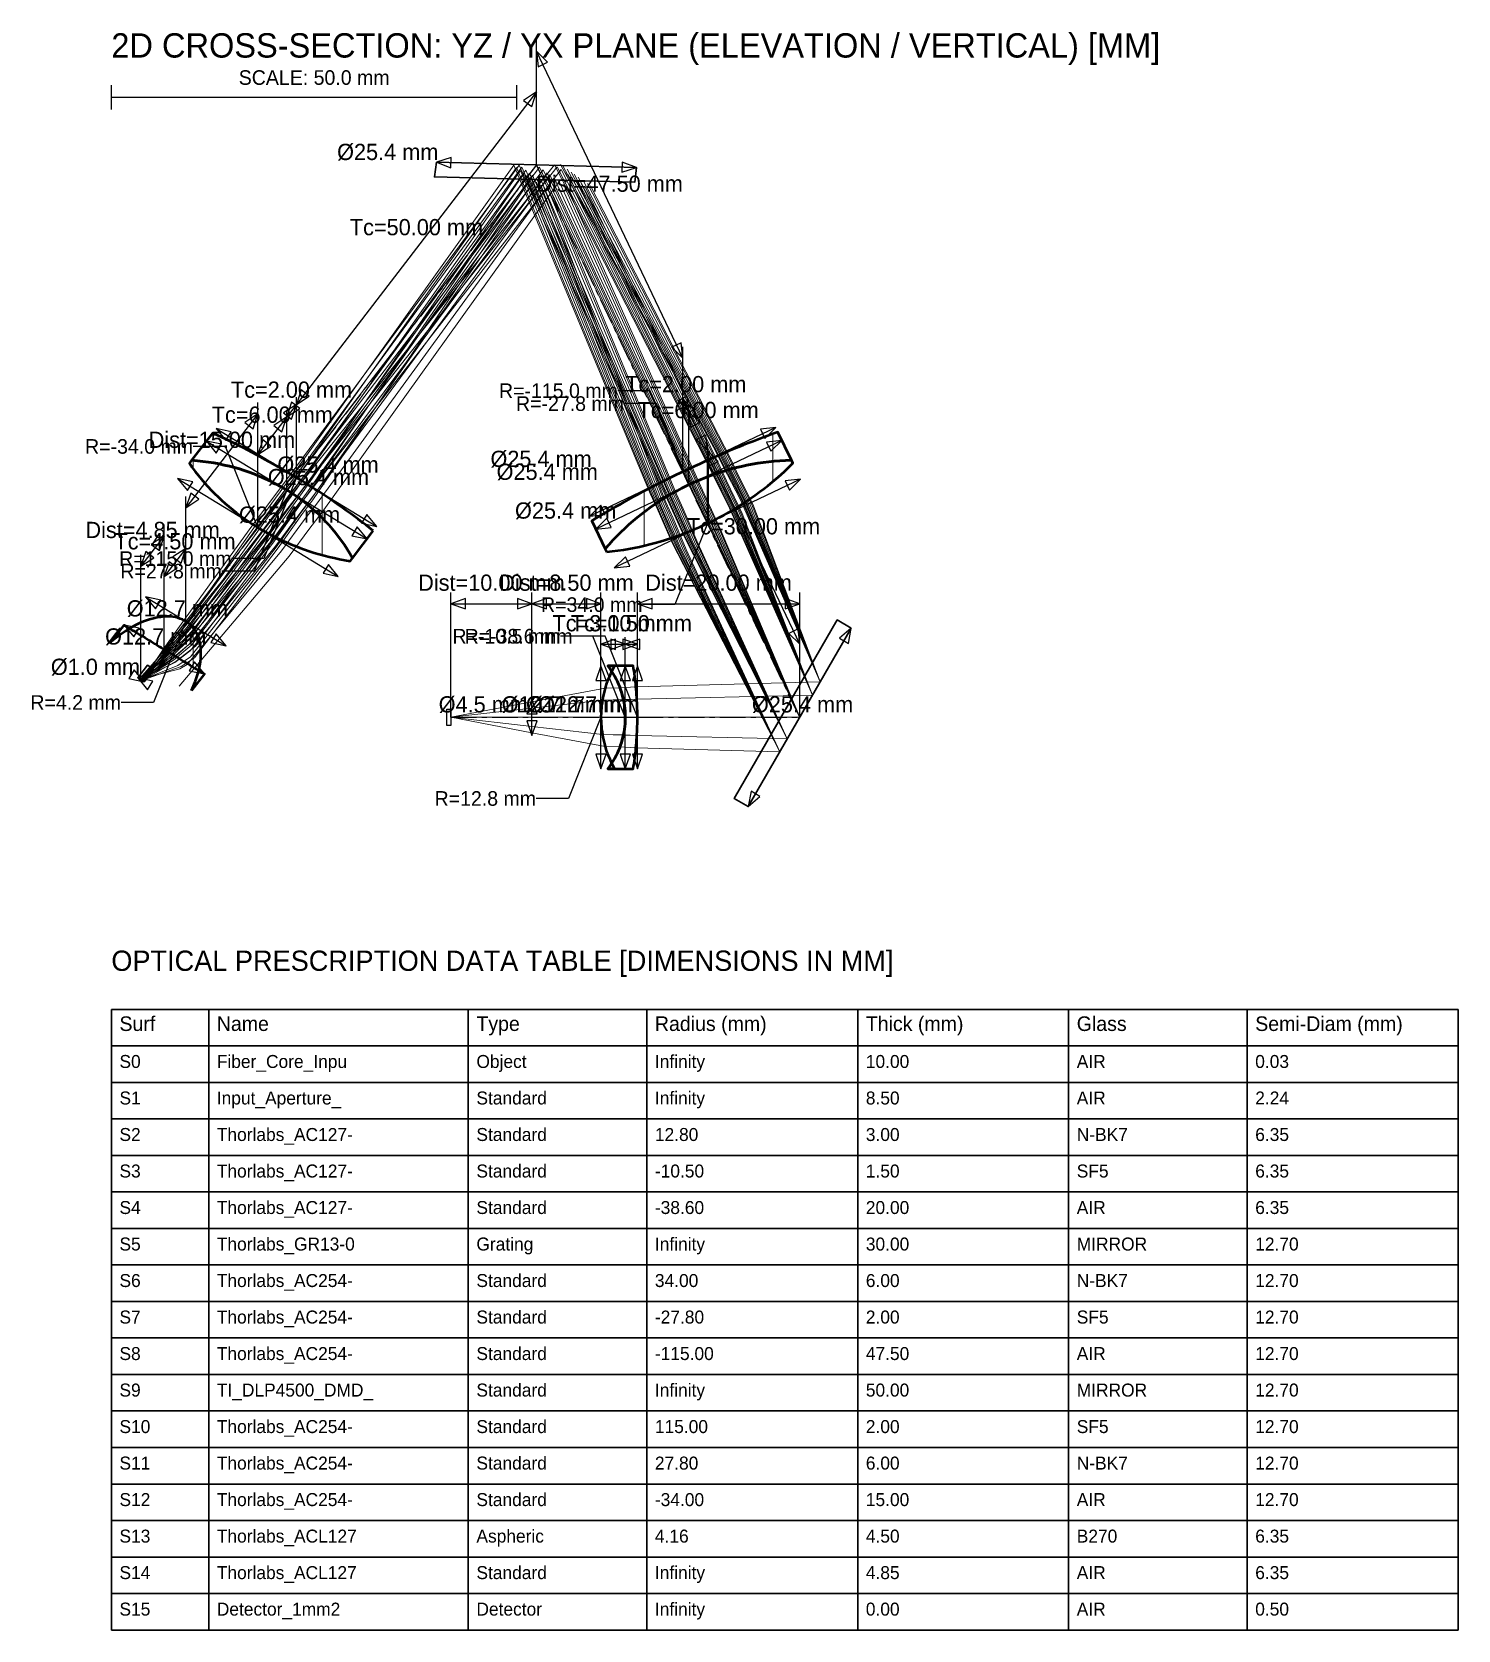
# Model space of a CAD drawing. Header units: metres. Extents: x -52 to 124, y -112 to 84.
import ezdxf
from ezdxf.enums import TextEntityAlignment as Align

# ---------------------------------------------------------------- set-up
doc = ezdxf.new("R2010")
doc.units = ezdxf.units.M
doc.linetypes.add('CENTER', pattern=[5.08, 3.175, -0.635, 0.635, -0.635])
for name, color, linetype, lineweight in [('ANNOTATIONS', 3, 'CONTINUOUS', 25), ('DIMENSIONS_LINEAR', 4, 'CONTINUOUS', 25), ('DIMENSIONS_RADIAL', 6, 'CONTINUOUS', 25), ('OPTICAL_AXIS', 1, 'CENTER', 25), ('OPTICS_COMPONENTS', 2, 'CONTINUOUS', 35), ('OPTICS_HATCH', 8, 'CONTINUOUS', 13), ('OPTICS_LENSES', 7, 'CONTINUOUS', 50), ('RAYS_785NM', 1, 'CONTINUOUS', 18), ('RAYS_850NM', 3, 'CONTINUOUS', 18), ('RAYS_900NM', 5, 'CONTINUOUS', 18), ('TITLE_BLOCK', 7, 'CONTINUOUS', 35)]:
    doc.layers.add(name, color=color, linetype=linetype, lineweight=lineweight)
doc.styles.add('OpenSansCondensed-Light', font='OpenSansCondensed-Light.ttf')
doc.dimstyles.new('EZDXF', dxfattribs={"dimtxt": 0.25, "dimasz": 0.175, "dimexe": 0.375, "dimexo": 0.125, "dimgap": 0.1, "dimtad": 1, "dimlfac": 100, "dimzin": 12, "dimdsep": 46, "dimtxsty": 'OpenSansCondensed-Light', "dimblk": 'ARCHTICK', "dimcen": 2.5, "dimazin": 3, "dimtfac": 0.5, "dimtmove": 2, "dimatfit": 3})

msp = doc.modelspace()

# ---------------------------------------------------------------- texts
at = {"layer": 'ANNOTATIONS'}
msp.add_text('2D CROSS-SECTION: YZ / YX PLANE (ELEVATION / VERTICAL) [MM]', height=3, dxfattribs=at).set_placement((-41.85, 80.42), align=Align.BOTTOM_LEFT)
msp.add_text('SCALE: 50.0 mm', height=1.8, dxfattribs=at).set_placement((-16.85, 77.42), align=Align.BOTTOM_CENTER)
at = {"layer": 'DIMENSIONS_LINEAR'}
for s, p in [('%%c25.4 mm', (-7.78, 68.09)), ('Dist=47.50 mm', (19.57, 64.18)), ('Tc=50.00 mm', (-4.24, 58.82)), ('Tc=2.00 mm', (-19.64, 38.79)), ('Tc=2.00 mm', (28.96, 39.47)), ('Tc=6.00 mm', (-22.01, 35.71)), ('Tc=6.00 mm', (30.48, 36.28)), ('Dist=15.00 mm', (-28.22, 32.61)), ('%%c25.4 mm', (-15.14, 29.56)), ('%%c25.4 mm', (11.12, 30.26)), ('%%c25.4 mm', (-16.32, 28.02)), ('%%c25.4 mm', (11.88, 28.67)), ('%%c25.4 mm', (-19.88, 23.39)), ('%%c25.4 mm', (14.15, 23.89)), ('Dist=4.85 mm', (-36.76, 21.5)), ('Tc=30.00 mm', (37.31, 21.95)), ('Tc=4.50 mm', (-34, 20.1)), ('Dist=10.00 mm', (5, 15)), ('Dist=8.50 mm', (14.25, 15)), ('Dist=20.00 mm', (33, 15)), ('%%c12.7 mm', (-33.71, 11.83)), ('Tc=3.00 mm', (20, 10)), ('Tc=1.50 mm', (22.25, 10)), ('%%c12.7 mm', (-36.38, 8.37)), ('%%c1.0 mm', (-43.81, 4.63)), ('%%c4.5 mm', (4, 0)), ('%%c12.7 mm', (12.5, 0)), ('%%c12.7 mm', (15.5, 0)), ('%%c12.7 mm', (17, 0)), ('%%c25.4 mm', (43.35, 0))]:
    msp.add_text(s, height=2, dxfattribs=at).set_placement(p, align=Align.BOTTOM_CENTER)
at = {"layer": 'DIMENSIONS_RADIAL'}
for s, p in [('R=-115.0 mm', (20.58, 40.26)), ('R=-27.8 mm', (21.34, 38.67)), ('R=-34.0 mm', (-31.78, 33.39)), ('R=115.0 mm', (-27.04, 19.56)), ('R=27.8 mm', (-28.23, 18.02)), ('R=34.0 mm', (23.62, 13.89)), ('R=-10.5 mm', (13.5, 10)), ('R=-38.6 mm', (15, 10)), ('R=4.2 mm', (-40.66, 1.83)), ('R=12.8 mm', (10.5, -10))]:
    msp.add_text(s, height=1.8, dxfattribs=at).set_placement(p, align=Align.MIDDLE_RIGHT)
at = {"layer": 'TITLE_BLOCK'}
for s, height, p in [('OPTICAL PRESCRIPTION DATA TABLE [DIMENSIONS IN MM]', 2.5, (-41.85, -32)), ('Surf', 1.8, (-40.85, -39.2)), ('Name', 1.8, (-28.85, -39.2)), ('Type', 1.8, (3.15, -39.2)), ('Radius (mm)', 1.8, (25.15, -39.2)), ('Thick (mm)', 1.8, (51.15, -39.2)), ('Glass', 1.8, (77.15, -39.2)), ('Semi-Diam (mm)', 1.8, (99.15, -39.2)), ('S0', 1.6, (-40.85, -43.7)), ('Fiber_Core_Inpu', 1.6, (-28.85, -43.7)), ('Object', 1.6, (3.15, -43.7)), ('Infinity', 1.6, (25.15, -43.7)), ('10.00', 1.6, (51.15, -43.7)), ('AIR', 1.6, (77.15, -43.7)), ('0.03', 1.6, (99.15, -43.7)), ('S1', 1.6, (-40.85, -48.2)), ('Input_Aperture_', 1.6, (-28.85, -48.2)), ('Standard', 1.6, (3.15, -48.2)), ('Infinity', 1.6, (25.15, -48.2)), ('8.50', 1.6, (51.15, -48.2)), ('AIR', 1.6, (77.15, -48.2)), ('2.24', 1.6, (99.15, -48.2)), ('S2', 1.6, (-40.85, -52.7)), ('Thorlabs_AC127-', 1.6, (-28.85, -52.7)), ('Standard', 1.6, (3.15, -52.7)), ('12.80', 1.6, (25.15, -52.7)), ('3.00', 1.6, (51.15, -52.7)), ('N-BK7', 1.6, (77.15, -52.7)), ('6.35', 1.6, (99.15, -52.7)), ('S3', 1.6, (-40.85, -57.2)), ('Thorlabs_AC127-', 1.6, (-28.85, -57.2)), ('Standard', 1.6, (3.15, -57.2)), ('-10.50', 1.6, (25.15, -57.2)), ('1.50', 1.6, (51.15, -57.2)), ('SF5', 1.6, (77.15, -57.2)), ('6.35', 1.6, (99.15, -57.2)), ('S4', 1.6, (-40.85, -61.7)), ('Thorlabs_AC127-', 1.6, (-28.85, -61.7)), ('Standard', 1.6, (3.15, -61.7)), ('-38.60', 1.6, (25.15, -61.7)), ('20.00', 1.6, (51.15, -61.7)), ('AIR', 1.6, (77.15, -61.7)), ('6.35', 1.6, (99.15, -61.7)), ('S5', 1.6, (-40.85, -66.2)), ('Thorlabs_GR13-0', 1.6, (-28.85, -66.2)), ('Grating', 1.6, (3.15, -66.2)), ('Infinity', 1.6, (25.15, -66.2)), ('30.00', 1.6, (51.15, -66.2)), ('MIRROR', 1.6, (77.15, -66.2)), ('12.70', 1.6, (99.15, -66.2)), ('S6', 1.6, (-40.85, -70.7)), ('Thorlabs_AC254-', 1.6, (-28.85, -70.7)), ('Standard', 1.6, (3.15, -70.7)), ('34.00', 1.6, (25.15, -70.7)), ('6.00', 1.6, (51.15, -70.7)), ('N-BK7', 1.6, (77.15, -70.7)), ('12.70', 1.6, (99.15, -70.7)), ('S7', 1.6, (-40.85, -75.2)), ('Thorlabs_AC254-', 1.6, (-28.85, -75.2)), ('Standard', 1.6, (3.15, -75.2)), ('-27.80', 1.6, (25.15, -75.2)), ('2.00', 1.6, (51.15, -75.2)), ('SF5', 1.6, (77.15, -75.2)), ('12.70', 1.6, (99.15, -75.2)), ('S8', 1.6, (-40.85, -79.7)), ('Thorlabs_AC254-', 1.6, (-28.85, -79.7)), ('Standard', 1.6, (3.15, -79.7)), ('-115.00', 1.6, (25.15, -79.7)), ('47.50', 1.6, (51.15, -79.7)), ('AIR', 1.6, (77.15, -79.7)), ('12.70', 1.6, (99.15, -79.7)), ('S9', 1.6, (-40.85, -84.2)), ('TI_DLP4500_DMD_', 1.6, (-28.85, -84.2)), ('Standard', 1.6, (3.15, -84.2)), ('Infinity', 1.6, (25.15, -84.2)), ('50.00', 1.6, (51.15, -84.2)), ('MIRROR', 1.6, (77.15, -84.2)), ('12.70', 1.6, (99.15, -84.2)), ('S10', 1.6, (-40.85, -88.7)), ('Thorlabs_AC254-', 1.6, (-28.85, -88.7)), ('Standard', 1.6, (3.15, -88.7)), ('115.00', 1.6, (25.15, -88.7)), ('2.00', 1.6, (51.15, -88.7)), ('SF5', 1.6, (77.15, -88.7)), ('12.70', 1.6, (99.15, -88.7)), ('S11', 1.6, (-40.85, -93.2)), ('Thorlabs_AC254-', 1.6, (-28.85, -93.2)), ('Standard', 1.6, (3.15, -93.2)), ('27.80', 1.6, (25.15, -93.2)), ('6.00', 1.6, (51.15, -93.2)), ('N-BK7', 1.6, (77.15, -93.2)), ('12.70', 1.6, (99.15, -93.2)), ('S12', 1.6, (-40.85, -97.7)), ('Thorlabs_AC254-', 1.6, (-28.85, -97.7)), ('Standard', 1.6, (3.15, -97.7)), ('-34.00', 1.6, (25.15, -97.7)), ('15.00', 1.6, (51.15, -97.7)), ('AIR', 1.6, (77.15, -97.7)), ('12.70', 1.6, (99.15, -97.7)), ('S13', 1.6, (-40.85, -102.2)), ('Thorlabs_ACL127', 1.6, (-28.85, -102.2)), ('Aspheric', 1.6, (3.15, -102.2)), ('4.16', 1.6, (25.15, -102.2)), ('4.50', 1.6, (51.15, -102.2)), ('B270', 1.6, (77.15, -102.2)), ('6.35', 1.6, (99.15, -102.2)), ('S14', 1.6, (-40.85, -106.7)), ('Thorlabs_ACL127', 1.6, (-28.85, -106.7)), ('Standard', 1.6, (3.15, -106.7)), ('Infinity', 1.6, (25.15, -106.7)), ('4.85', 1.6, (51.15, -106.7)), ('AIR', 1.6, (77.15, -106.7)), ('6.35', 1.6, (99.15, -106.7)), ('S15', 1.6, (-40.85, -111.2)), ('Detector_1mm2', 1.6, (-28.85, -111.2)), ('Detector', 1.6, (3.15, -111.2)), ('Infinity', 1.6, (25.15, -111.2)), ('0.00', 1.6, (51.15, -111.2)), ('AIR', 1.6, (77.15, -111.2)), ('0.50', 1.6, (99.15, -111.2))]:
    msp.add_text(s, height=height, dxfattribs=at).set_placement(p, align=Align.BOTTOM_LEFT)

# ---------------------------------------------------------------- blocks, each defined once
blk = doc.blocks.new('_ARCHTICK')
at = {"color": 0, "linetype": 'BYBLOCK', "const_width": 0.15}
blk.add_lwpolyline([(-0.5, -0.5), (0.5, 0.5)], dxfattribs=at)

# ---------------------------------------------------------------- hatches: boundary and pattern name
at = {"layer": 'OPTICS_HATCH'}
h = msp.add_hatch(dxfattribs=at)
h.set_pattern_fill('ANSI31', scale=2.5, angle=45)
h.paths.add_polyline_path([(-9.56, 22.99), (-10.02, 23.35), (-10.49, 23.71), (-10.96, 24.07), (-11.43, 24.43), (-11.91, 24.78), (-12.39, 25.13), (-12.87, 25.47), (-13.35, 25.82), (-13.83, 26.16), (-14.32, 26.49), (-14.81, 26.83), (-15.3, 27.16), (-15.79, 27.49), (-16.28, 27.82), (-16.78, 28.14), (-17.28, 28.46), (-17.78, 28.78), (-18.29, 29.09), (-18.79, 29.4), (-19.3, 29.71), (-19.81, 30.02), (-20.32, 30.32), (-20.84, 30.62), (-21.35, 30.92), (-21.87, 31.22), (-22.39, 31.51), (-22.92, 31.8), (-23.44, 32.08), (-23.97, 32.37), (-24.5, 32.65), (-25.03, 32.93), (-25.57, 33.2), (-26.1, 33.47), (-26.64, 33.74), (-27.18, 34.01), (-27.72, 34.27), (-28.27, 34.53), (-28.82, 34.79), (-29.37, 35.04), (-31.95, 31.68), (-31.95, 31.68), (-31.25, 31.62), (-30.57, 31.54), (-29.89, 31.45), (-29.23, 31.35), (-28.57, 31.23), (-27.93, 31.09), (-27.3, 30.94), (-26.68, 30.78), (-26.07, 30.61), (-25.47, 30.42), (-24.88, 30.22), (-24.29, 30), (-23.72, 29.78), (-23.16, 29.54), (-22.61, 29.29), (-22.06, 29.03), (-21.53, 28.75), (-21, 28.47), (-20.48, 28.17), (-19.98, 27.86), (-19.48, 27.54), (-18.99, 27.21), (-18.51, 26.86), (-18.03, 26.51), (-17.57, 26.14), (-17.12, 25.76), (-16.68, 25.37), (-16.24, 24.96), (-15.82, 24.54), (-15.4, 24.11), (-15, 23.67), (-14.6, 23.21), (-14.22, 22.74), (-13.84, 22.26), (-13.48, 21.76), (-13.13, 21.25), (-12.79, 20.72), (-12.46, 20.18), (-12.14, 19.62), (-9.56, 22.99)])
h = msp.add_hatch(dxfattribs=at)
h.set_pattern_fill('ANSI31', scale=2.5, angle=45)
h.paths.add_polyline_path([(19.04, 20.76), (19.51, 21.3), (19.98, 21.82), (20.46, 22.33), (20.95, 22.82), (21.44, 23.29), (21.95, 23.75), (22.46, 24.2), (22.97, 24.63), (23.49, 25.05), (24.02, 25.45), (24.56, 25.85), (25.1, 26.22), (25.64, 26.59), (26.2, 26.94), (26.76, 27.29), (27.32, 27.61), (27.89, 27.93), (28.47, 28.24), (29.05, 28.53), (29.64, 28.81), (30.23, 29.08), (30.83, 29.33), (31.44, 29.58), (32.05, 29.81), (32.66, 30.03), (33.29, 30.23), (33.92, 30.43), (34.55, 30.61), (35.19, 30.78), (35.84, 30.93), (36.49, 31.07), (37.15, 31.2), (37.82, 31.31), (38.5, 31.41), (39.18, 31.5), (39.86, 31.57), (40.56, 31.63), (41.26, 31.66), (41.97, 31.69), (40.32, 35.16), (40.32, 35.16), (39.7, 34.94), (39.09, 34.71), (38.48, 34.48), (37.87, 34.25), (37.26, 34.01), (36.65, 33.78), (36.04, 33.53), (35.44, 33.29), (34.83, 33.04), (34.23, 32.79), (33.63, 32.54), (33.03, 32.28), (32.43, 32.02), (31.84, 31.76), (31.24, 31.49), (30.65, 31.22), (30.06, 30.95), (29.47, 30.68), (28.88, 30.4), (28.29, 30.12), (27.7, 29.84), (27.12, 29.55), (26.53, 29.26), (25.95, 28.97), (25.37, 28.68), (24.79, 28.38), (24.21, 28.08), (23.64, 27.78), (23.06, 27.47), (22.49, 27.16), (21.91, 26.85), (21.34, 26.53), (20.77, 26.21), (20.21, 25.89), (19.64, 25.57), (19.07, 25.24), (18.51, 24.91), (17.95, 24.58), (17.38, 24.24), (19.04, 20.76)])
h = msp.add_hatch(dxfattribs=at)
h.set_pattern_fill('ANSI31', scale=2.5, angle=45)
h.paths.add_polyline_path([(-12.14, 19.62), (-12.46, 20.18), (-12.79, 20.72), (-13.13, 21.25), (-13.48, 21.76), (-13.84, 22.26), (-14.22, 22.74), (-14.6, 23.21), (-15, 23.67), (-15.4, 24.11), (-15.82, 24.54), (-16.24, 24.96), (-16.68, 25.37), (-17.12, 25.76), (-17.57, 26.14), (-18.03, 26.51), (-18.51, 26.86), (-18.99, 27.21), (-19.48, 27.54), (-19.98, 27.86), (-20.48, 28.17), (-21, 28.47), (-21.53, 28.75), (-22.06, 29.03), (-22.61, 29.29), (-23.16, 29.54), (-23.72, 29.78), (-24.29, 30), (-24.88, 30.22), (-25.47, 30.42), (-26.07, 30.61), (-26.68, 30.78), (-27.3, 30.94), (-27.93, 31.09), (-28.57, 31.23), (-29.23, 31.35), (-29.89, 31.45), (-30.57, 31.54), (-31.25, 31.62), (-31.95, 31.68), (-32.23, 31.32), (-32.23, 31.32), (-31.87, 30.81), (-31.51, 30.32), (-31.13, 29.84), (-30.75, 29.37), (-30.36, 28.91), (-29.95, 28.46), (-29.55, 28.02), (-29.13, 27.59), (-28.7, 27.17), (-28.27, 26.77), (-27.83, 26.37), (-27.38, 25.98), (-26.93, 25.61), (-26.46, 25.24), (-25.99, 24.88), (-25.51, 24.53), (-25.03, 24.2), (-24.54, 23.87), (-24.03, 23.55), (-23.53, 23.24), (-23.01, 22.94), (-22.49, 22.65), (-21.96, 22.37), (-21.42, 22.1), (-20.88, 21.84), (-20.32, 21.59), (-19.76, 21.35), (-19.2, 21.12), (-18.62, 20.89), (-18.04, 20.68), (-17.45, 20.48), (-16.85, 20.29), (-16.24, 20.11), (-15.62, 19.94), (-15, 19.78), (-14.37, 19.64), (-13.73, 19.5), (-13.08, 19.37), (-12.42, 19.26), (-12.14, 19.62)])
h = msp.add_hatch(dxfattribs=at)
h.set_pattern_fill('ANSI31', scale=2.5, angle=45)
h.paths.add_polyline_path([(19.22, 20.39), (19.9, 20.47), (20.58, 20.56), (21.26, 20.66), (21.92, 20.77), (22.59, 20.9), (23.24, 21.03), (23.89, 21.18), (24.54, 21.34), (25.18, 21.5), (25.82, 21.68), (26.45, 21.87), (27.07, 22.07), (27.7, 22.28), (28.31, 22.5), (28.92, 22.73), (29.53, 22.97), (30.13, 23.22), (30.73, 23.48), (31.32, 23.75), (31.91, 24.03), (32.5, 24.32), (33.07, 24.62), (33.65, 24.93), (34.22, 25.25), (34.78, 25.58), (35.34, 25.92), (35.89, 26.27), (36.44, 26.63), (36.99, 27), (37.53, 27.39), (38.06, 27.78), (38.59, 28.18), (39.12, 28.59), (39.64, 29.02), (40.15, 29.45), (40.66, 29.9), (41.16, 30.36), (41.66, 30.83), (42.15, 31.31), (41.97, 31.69), (41.97, 31.69), (41.26, 31.66), (40.56, 31.63), (39.86, 31.57), (39.18, 31.5), (38.5, 31.41), (37.82, 31.31), (37.15, 31.2), (36.49, 31.07), (35.84, 30.93), (35.19, 30.78), (34.55, 30.61), (33.92, 30.43), (33.29, 30.23), (32.66, 30.03), (32.05, 29.81), (31.44, 29.58), (30.83, 29.33), (30.23, 29.08), (29.64, 28.81), (29.05, 28.53), (28.47, 28.24), (27.89, 27.93), (27.32, 27.61), (26.76, 27.29), (26.2, 26.94), (25.64, 26.59), (25.1, 26.22), (24.56, 25.85), (24.02, 25.45), (23.49, 25.05), (22.97, 24.63), (22.46, 24.2), (21.95, 23.75), (21.44, 23.29), (20.95, 22.82), (20.46, 22.33), (19.98, 21.82), (19.51, 21.3), (19.04, 20.76), (19.22, 20.39)])
h = msp.add_hatch(dxfattribs=at)
h.set_pattern_fill('ANSI31', scale=2.5, angle=45)
h.paths.add_polyline_path([(-31.95, 3.31), (-31.5, 4.37), (-31.22, 5.23), (-31.03, 5.96), (-30.9, 6.61), (-30.83, 7.19), (-30.8, 7.71), (-30.8, 8.19), (-30.83, 8.64), (-30.89, 9.05), (-30.97, 9.43), (-31.08, 9.78), (-31.2, 10.1), (-31.34, 10.4), (-31.5, 10.68), (-31.68, 10.94), (-31.87, 11.17), (-32.08, 11.39), (-32.3, 11.58), (-32.54, 11.75), (-32.79, 11.91), (-33.06, 12.04), (-33.35, 12.16), (-33.65, 12.25), (-33.96, 12.33), (-34.29, 12.38), (-34.64, 12.41), (-35.01, 12.42), (-35.39, 12.41), (-35.8, 12.36), (-36.22, 12.29), (-36.67, 12.19), (-37.15, 12.06), (-37.66, 11.89), (-38.2, 11.67), (-38.78, 11.4), (-39.41, 11.06), (-40.11, 10.64), (-40.9, 10.09), (-41.85, 9.34), (-40.28, 11.38), (-40.28, 11.38), (-40.03, 11.23), (-39.77, 11.07), (-39.52, 10.92), (-39.27, 10.76), (-39.01, 10.61), (-38.76, 10.45), (-38.5, 10.3), (-38.25, 10.14), (-38, 9.99), (-37.74, 9.83), (-37.49, 9.68), (-37.23, 9.53), (-36.98, 9.37), (-36.73, 9.22), (-36.47, 9.06), (-36.22, 8.91), (-35.96, 8.75), (-35.71, 8.6), (-35.46, 8.44), (-35.2, 8.29), (-34.95, 8.13), (-34.69, 7.98), (-34.44, 7.82), (-34.19, 7.67), (-33.93, 7.52), (-33.68, 7.36), (-33.42, 7.21), (-33.17, 7.05), (-32.92, 6.9), (-32.66, 6.74), (-32.41, 6.59), (-32.15, 6.43), (-31.9, 6.28), (-31.65, 6.12), (-31.39, 5.97), (-31.14, 5.82), (-30.88, 5.66), (-30.63, 5.51), (-30.38, 5.35), (-31.95, 3.31)])
h = msp.add_hatch(dxfattribs=at)
h.set_pattern_fill('ANSI31', scale=2.5, angle=45)
h.paths.add_polyline_path([(20.19, 6.35), (20.01, 6.02), (19.84, 5.7), (19.68, 5.37), (19.54, 5.05), (19.4, 4.72), (19.28, 4.4), (19.16, 4.07), (19.06, 3.74), (18.97, 3.42), (18.88, 3.09), (18.8, 2.77), (18.74, 2.44), (18.68, 2.12), (18.63, 1.79), (18.58, 1.47), (18.55, 1.14), (18.53, 0.81), (18.51, 0.49), (18.5, 0.16), (18.5, -0.16), (18.51, -0.49), (18.53, -0.81), (18.55, -1.14), (18.58, -1.47), (18.63, -1.79), (18.68, -2.12), (18.74, -2.44), (18.8, -2.77), (18.88, -3.09), (18.97, -3.42), (19.06, -3.74), (19.16, -4.07), (19.28, -4.4), (19.4, -4.72), (19.54, -5.05), (19.68, -5.37), (19.84, -5.7), (20.01, -6.02), (20.19, -6.35), (19.36, -6.35), (19.36, -6.35), (19.6, -6.02), (19.82, -5.7), (20.02, -5.37), (20.21, -5.05), (20.38, -4.72), (20.54, -4.4), (20.68, -4.07), (20.81, -3.74), (20.93, -3.42), (21.03, -3.09), (21.13, -2.77), (21.21, -2.44), (21.28, -2.12), (21.35, -1.79), (21.4, -1.47), (21.44, -1.14), (21.47, -0.81), (21.49, -0.49), (21.5, -0.16), (21.5, 0.16), (21.49, 0.49), (21.47, 0.81), (21.44, 1.14), (21.4, 1.47), (21.35, 1.79), (21.28, 2.12), (21.21, 2.44), (21.13, 2.77), (21.03, 3.09), (20.93, 3.42), (20.81, 3.74), (20.68, 4.07), (20.54, 4.4), (20.38, 4.72), (20.21, 5.05), (20.02, 5.37), (19.82, 5.7), (19.6, 6.02), (19.36, 6.35), (20.19, 6.35)])
h = msp.add_hatch(dxfattribs=at)
h.set_pattern_fill('ANSI31', scale=2.5, angle=45)
h.paths.add_polyline_path([(19.36, 6.35), (19.6, 6.02), (19.82, 5.7), (20.02, 5.37), (20.21, 5.05), (20.38, 4.72), (20.54, 4.4), (20.68, 4.07), (20.81, 3.74), (20.93, 3.42), (21.03, 3.09), (21.13, 2.77), (21.21, 2.44), (21.28, 2.12), (21.35, 1.79), (21.4, 1.47), (21.44, 1.14), (21.47, 0.81), (21.49, 0.49), (21.5, 0.16), (21.5, -0.16), (21.49, -0.49), (21.47, -0.81), (21.44, -1.14), (21.4, -1.47), (21.35, -1.79), (21.28, -2.12), (21.21, -2.44), (21.13, -2.77), (21.03, -3.09), (20.93, -3.42), (20.81, -3.74), (20.68, -4.07), (20.54, -4.4), (20.38, -4.72), (20.21, -5.05), (20.02, -5.37), (19.82, -5.7), (19.6, -6.02), (19.36, -6.35), (22.47, -6.35), (22.47, -6.35), (22.53, -6.02), (22.58, -5.7), (22.62, -5.37), (22.67, -5.05), (22.71, -4.72), (22.75, -4.4), (22.78, -4.07), (22.82, -3.74), (22.85, -3.42), (22.88, -3.09), (22.9, -2.77), (22.92, -2.44), (22.94, -2.12), (22.96, -1.79), (22.97, -1.47), (22.98, -1.14), (22.99, -0.81), (23, -0.49), (23, -0.16), (23, 0.16), (23, 0.49), (22.99, 0.81), (22.98, 1.14), (22.97, 1.47), (22.96, 1.79), (22.94, 2.12), (22.92, 2.44), (22.9, 2.77), (22.88, 3.09), (22.85, 3.42), (22.82, 3.74), (22.78, 4.07), (22.75, 4.4), (22.71, 4.72), (22.67, 5.05), (22.62, 5.37), (22.58, 5.7), (22.53, 6.02), (22.47, 6.35), (19.36, 6.35)])

# ---------------------------------------------------------------- linework, layer by layer
at = {"layer": 'ANNOTATIONS'}
for p, q in [((-41.85, 74.92), (-41.85, 77.92)), ((8.15, 74.92), (8.15, 77.92)), ((-41.85, 76.42), (8.15, 76.42))]:
    msp.add_line(p, q, dxfattribs=at)
msp.add_lwpolyline([(0, 1), (0, -1), (-0.5, -1), (-0.5, 1)], close=True, dxfattribs=at)
at = {"layer": 'DIMENSIONS_LINEAR'}
for p, q in [((10.56, 68.09), (10.56, 83.49)), ((28.58, 44.26), (10.56, 82.09)), ((10.56, 77.09), (-19.04, 38.56)), ((10.56, 68.09), (10.56, 77.99)), ((22.9, 67.76), (-1.78, 68.42)), ((28.58, 30.26), (28.58, 45.66)), ((-19.04, 29.56), (-19.04, 39.46)), ((-19.04, 29.56), (-19.04, 39.46)), ((28.58, 30.26), (28.58, 40.16)), ((-23.78, 23.39), (-23.78, 38.79)), ((-19.04, 38.56), (-20.23, 37.02)), ((-20.23, 28.02), (-20.23, 37.92)), ((-20.23, 28.02), (-20.23, 37.92)), ((29.34, 37.67), (28.58, 39.26)), ((29.34, 28.67), (29.34, 38.57)), ((29.34, 28.67), (29.34, 38.57)), ((31.62, 32.89), (29.34, 37.67)), ((-23.78, 37.39), (-32.66, 25.83)), ((-28.95, 35.59), (-9.14, 23.53)), ((-20.23, 37.02), (-23.78, 32.39)), ((40.05, 35.72), (17.12, 24.8)), ((-30.13, 34.05), (-10.32, 21.99)), ((40.81, 34.13), (17.88, 23.21)), ((31.62, 23.89), (31.62, 33.79)), ((31.62, 23.89), (31.62, 33.79)), ((-23.78, 23.39), (-23.78, 33.29)), ((43, 9), (31.62, 32.89)), ((-33.69, 29.42), (-13.88, 17.37)), ((43.08, 29.35), (20.15, 18.43)), ((-32.66, 11.83), (-32.66, 27.23)), ((-35.33, 8.37), (-35.33, 23.77)), ((-35.33, 22.37), (-38.2, 18.63)), ((-32.66, 11.83), (-32.66, 21.73)), ((-38.2, 4.63), (-38.2, 20.03)), ((-32.66, 20.83), (-35.33, 17.37)), ((-35.33, 8.37), (-35.33, 18.27)), ((-37.62, 14.85), (-27.71, 8.82)), ((0, 0), (0, 15.4)), ((0, 14), (10, 14)), ((10, 0), (10, 15.4)), ((10, 0), (10, 15.4)), ((10, 14), (18.5, 14)), ((18.5, 0), (18.5, 15.4)), ((23, 0), (23, 15.4)), ((23, 14), (43, 14)), ((43, 0), (43, 15.4)), ((-40.28, 11.38), (-30.38, 5.35)), ((18.5, 0), (18.5, 9.9)), ((21.5, 0), (21.5, 9.9)), ((21.5, 0), (21.5, 9.9)), ((23, 0), (23, 9.9)), ((36.65, -11), (49.35, 11)), ((43, 0), (43, 9.9)), ((18.5, 9), (21.5, 9)), ((21.5, 9), (23, 9)), ((18.5, -6.35), (18.5, 6.35)), ((21.5, -6.35), (21.5, 6.35)), ((23, -6.35), (23, 6.35)), ((-38.59, 4.87), (-37.81, 4.39)), ((10, -2.24), (10, 2.24))]:
    msp.add_line(p, q, dxfattribs=at)
for points in [[(10.56, 82.09), (10.77, 80.19), (11.91, 80.74)], [(10.56, 77.09), (8.97, 76.05), (9.97, 75.28)], [(-1.78, 68.42), (0.01, 67.74), (0.04, 69)], [(22.9, 67.76), (21.12, 68.44), (21.09, 67.18)], [(28.58, 44.26), (28.38, 46.16), (27.24, 45.62)], [(-19.04, 38.56), (-17.45, 39.6), (-18.45, 40.37)], [(29.34, 37.67), (29.14, 39.57), (28, 39.02)], [(-19.04, 38.56), (-20.64, 37.52), (-19.64, 36.75)], [(-20.23, 37.02), (-18.63, 38.06), (-19.63, 38.83)], [(28.58, 39.26), (28.79, 37.37), (29.93, 37.91)], [(29.34, 37.67), (29.55, 35.77), (30.69, 36.32)], [(-28.95, 35.59), (-27.74, 34.11), (-27.08, 35.19)], [(-23.78, 37.39), (-25.38, 36.35), (-24.38, 35.58)], [(-20.23, 37.02), (-21.83, 35.97), (-20.83, 35.21)], [(40.05, 35.72), (38.15, 35.52), (38.69, 34.38)], [(-30.13, 34.05), (-28.92, 32.57), (-28.27, 33.65)], [(-23.78, 32.39), (-22.19, 33.44), (-23.18, 34.2)], [(31.62, 32.89), (31.41, 34.79), (30.28, 34.25)], [(40.81, 34.13), (38.91, 33.93), (39.45, 32.79)], [(31.62, 32.89), (31.82, 31), (32.96, 31.54)], [(-33.69, 29.42), (-32.48, 27.95), (-31.82, 29.02)], [(-32.66, 25.83), (-31.07, 26.88), (-32.07, 27.65)], [(43.08, 29.35), (41.19, 29.15), (41.73, 28.01)], [(17.12, 24.8), (19.01, 25.01), (18.47, 26.14)], [(-9.14, 23.53), (-10.35, 25), (-11, 23.93)], [(17.88, 23.21), (19.77, 23.41), (19.23, 24.55)], [(-35.33, 22.37), (-36.93, 21.32), (-35.93, 20.55)], [(-10.32, 21.99), (-11.53, 23.46), (-12.19, 22.39)], [(-38.2, 18.63), (-36.6, 19.67), (-37.6, 20.44)], [(-32.66, 20.83), (-34.26, 19.79), (-33.26, 19.02)], [(20.15, 18.43), (22.05, 18.64), (21.51, 19.77)], [(-35.33, 17.37), (-33.73, 18.41), (-34.73, 19.18)], [(-13.88, 17.37), (-15.09, 18.84), (-15.74, 17.76)], [(-37.62, 14.85), (-36.41, 13.37), (-35.75, 14.45)], [(0, 14), (1.8, 13.37), (1.8, 14.63)], [(10, 14), (8.2, 14.63), (8.2, 13.37)], [(10, 14), (11.8, 13.37), (11.8, 14.63)], [(18.5, 14), (16.7, 14.63), (16.7, 13.37)], [(23, 14), (24.8, 13.37), (24.8, 14.63)], [(43, 14), (41.2, 14.63), (41.2, 13.37)], [(-40.28, 11.38), (-39.07, 9.91), (-38.42, 10.98)], [(-27.71, 8.82), (-28.92, 10.29), (-29.58, 9.22)], [(43, 9), (42.79, 10.9), (41.66, 10.35)], [(49.35, 11), (47.9, 9.75), (49, 9.12)], [(18.5, 9), (20.3, 8.37), (20.3, 9.63)], [(21.5, 9), (19.7, 9.63), (19.7, 8.37)], [(23, 9), (21.2, 9.63), (21.2, 8.37)], [(21.5, 9), (23.3, 8.37), (23.3, 9.63)], [(-30.38, 5.35), (-31.59, 6.83), (-32.24, 5.75)], [(18.5, 6.35), (17.87, 4.55), (19.13, 4.55)], [(21.5, 6.35), (20.87, 4.55), (22.13, 4.55)], [(23, 6.35), (22.37, 4.55), (23.63, 4.55)], [(-37.81, 4.39), (-39.02, 5.86), (-39.68, 4.79)], [(-38.59, 4.87), (-37.38, 3.39), (-36.73, 4.47)], [(10, 2.24), (9.37, 0.44), (10.63, 0.44)], [(10, -2.24), (10.63, -0.44), (9.37, -0.44)], [(18.5, -6.35), (19.13, -4.55), (17.87, -4.55)], [(21.5, -6.35), (22.13, -4.55), (20.87, -4.55)], [(23, -6.35), (23.63, -4.55), (22.37, -4.55)], [(36.65, -11), (38.1, -9.75), (37, -9.12)]]:
    msp.add_lwpolyline(points, close=True, dxfattribs=at)
at = {"layer": 'OPTICAL_AXIS'}
for p, q in [((10.56, 68.09), (-19.04, 29.56)), ((28.58, 30.26), (10.56, 68.09)), ((-19.04, 29.56), (-20.23, 28.02)), ((29.34, 28.67), (28.58, 30.26)), ((-20.23, 28.02), (-23.78, 23.39)), ((31.62, 23.89), (29.34, 28.67)), ((43, 0), (31.62, 23.89)), ((-23.78, 23.39), (-32.66, 11.83)), ((-32.66, 11.83), (-35.33, 8.37)), ((-35.33, 8.37), (-38.2, 4.63)), ((0, 0), (10, 0)), ((10, 0), (18.5, 0)), ((18.5, 0), (21.5, 0)), ((21.5, 0), (23, 0)), ((23, 0), (43, 0))]:
    msp.add_line(p, q, dxfattribs=at)
at = {"layer": 'OPTICS_COMPONENTS'}
for points in [[(-1.78, 68.42), (22.9, 67.76), (22.66, 65.95), (-2.02, 66.61)], [(49.35, 11), (36.65, -11), (34.92, -10), (47.62, 12)], [(-37.81, 4.39), (-38.59, 4.87), (-37.41, 6.41), (-36.63, 5.93)]]:
    msp.add_lwpolyline(points, close=True, dxfattribs=at)
at = {"layer": 'OPTICS_LENSES'}
for points in [[(-9.56, 22.99), (-10.02, 23.35), (-10.49, 23.71), (-10.96, 24.07), (-11.43, 24.43), (-11.91, 24.78), (-12.39, 25.13), (-12.87, 25.47), (-13.35, 25.82), (-13.83, 26.16), (-14.32, 26.49), (-14.81, 26.83), (-15.3, 27.16), (-15.79, 27.49), (-16.28, 27.82), (-16.78, 28.14), (-17.28, 28.46), (-17.78, 28.78), (-18.29, 29.09), (-18.79, 29.4), (-19.3, 29.71), (-19.81, 30.02), (-20.32, 30.32), (-20.84, 30.62), (-21.35, 30.92), (-21.87, 31.22), (-22.39, 31.51), (-22.92, 31.8), (-23.44, 32.08), (-23.97, 32.37), (-24.5, 32.65), (-25.03, 32.93), (-25.57, 33.2), (-26.1, 33.47), (-26.64, 33.74), (-27.18, 34.01), (-27.72, 34.27), (-28.27, 34.53), (-28.82, 34.79), (-29.37, 35.04), (-31.95, 31.68), (-31.95, 31.68), (-31.25, 31.62), (-30.57, 31.54), (-29.89, 31.45), (-29.23, 31.35), (-28.57, 31.23), (-27.93, 31.09), (-27.3, 30.94), (-26.68, 30.78), (-26.07, 30.61), (-25.47, 30.42), (-24.88, 30.22), (-24.29, 30), (-23.72, 29.78), (-23.16, 29.54), (-22.61, 29.29), (-22.06, 29.03), (-21.53, 28.75), (-21, 28.47), (-20.48, 28.17), (-19.98, 27.86), (-19.48, 27.54), (-18.99, 27.21), (-18.51, 26.86), (-18.03, 26.51), (-17.57, 26.14), (-17.12, 25.76), (-16.68, 25.37), (-16.24, 24.96), (-15.82, 24.54), (-15.4, 24.11), (-15, 23.67), (-14.6, 23.21), (-14.22, 22.74), (-13.84, 22.26), (-13.48, 21.76), (-13.13, 21.25), (-12.79, 20.72), (-12.46, 20.18), (-12.14, 19.62), (-9.56, 22.99)], [(19.04, 20.76), (19.51, 21.3), (19.98, 21.82), (20.46, 22.33), (20.95, 22.82), (21.44, 23.29), (21.95, 23.75), (22.46, 24.2), (22.97, 24.63), (23.49, 25.05), (24.02, 25.45), (24.56, 25.85), (25.1, 26.22), (25.64, 26.59), (26.2, 26.94), (26.76, 27.29), (27.32, 27.61), (27.89, 27.93), (28.47, 28.24), (29.05, 28.53), (29.64, 28.81), (30.23, 29.08), (30.83, 29.33), (31.44, 29.58), (32.05, 29.81), (32.66, 30.03), (33.29, 30.23), (33.92, 30.43), (34.55, 30.61), (35.19, 30.78), (35.84, 30.93), (36.49, 31.07), (37.15, 31.2), (37.82, 31.31), (38.5, 31.41), (39.18, 31.5), (39.86, 31.57), (40.56, 31.63), (41.26, 31.66), (41.97, 31.69), (40.32, 35.16), (40.32, 35.16), (39.7, 34.94), (39.09, 34.71), (38.48, 34.48), (37.87, 34.25), (37.26, 34.01), (36.65, 33.78), (36.04, 33.53), (35.44, 33.29), (34.83, 33.04), (34.23, 32.79), (33.63, 32.54), (33.03, 32.28), (32.43, 32.02), (31.84, 31.76), (31.24, 31.49), (30.65, 31.22), (30.06, 30.95), (29.47, 30.68), (28.88, 30.4), (28.29, 30.12), (27.7, 29.84), (27.12, 29.55), (26.53, 29.26), (25.95, 28.97), (25.37, 28.68), (24.79, 28.38), (24.21, 28.08), (23.64, 27.78), (23.06, 27.47), (22.49, 27.16), (21.91, 26.85), (21.34, 26.53), (20.77, 26.21), (20.21, 25.89), (19.64, 25.57), (19.07, 25.24), (18.51, 24.91), (17.95, 24.58), (17.38, 24.24), (19.04, 20.76)], [(-12.14, 19.62), (-12.46, 20.18), (-12.79, 20.72), (-13.13, 21.25), (-13.48, 21.76), (-13.84, 22.26), (-14.22, 22.74), (-14.6, 23.21), (-15, 23.67), (-15.4, 24.11), (-15.82, 24.54), (-16.24, 24.96), (-16.68, 25.37), (-17.12, 25.76), (-17.57, 26.14), (-18.03, 26.51), (-18.51, 26.86), (-18.99, 27.21), (-19.48, 27.54), (-19.98, 27.86), (-20.48, 28.17), (-21, 28.47), (-21.53, 28.75), (-22.06, 29.03), (-22.61, 29.29), (-23.16, 29.54), (-23.72, 29.78), (-24.29, 30), (-24.88, 30.22), (-25.47, 30.42), (-26.07, 30.61), (-26.68, 30.78), (-27.3, 30.94), (-27.93, 31.09), (-28.57, 31.23), (-29.23, 31.35), (-29.89, 31.45), (-30.57, 31.54), (-31.25, 31.62), (-31.95, 31.68), (-32.23, 31.32), (-32.23, 31.32), (-31.87, 30.81), (-31.51, 30.32), (-31.13, 29.84), (-30.75, 29.37), (-30.36, 28.91), (-29.95, 28.46), (-29.55, 28.02), (-29.13, 27.59), (-28.7, 27.17), (-28.27, 26.77), (-27.83, 26.37), (-27.38, 25.98), (-26.93, 25.61), (-26.46, 25.24), (-25.99, 24.88), (-25.51, 24.53), (-25.03, 24.2), (-24.54, 23.87), (-24.03, 23.55), (-23.53, 23.24), (-23.01, 22.94), (-22.49, 22.65), (-21.96, 22.37), (-21.42, 22.1), (-20.88, 21.84), (-20.32, 21.59), (-19.76, 21.35), (-19.2, 21.12), (-18.62, 20.89), (-18.04, 20.68), (-17.45, 20.48), (-16.85, 20.29), (-16.24, 20.11), (-15.62, 19.94), (-15, 19.78), (-14.37, 19.64), (-13.73, 19.5), (-13.08, 19.37), (-12.42, 19.26), (-12.14, 19.62)], [(19.22, 20.39), (19.9, 20.47), (20.58, 20.56), (21.26, 20.66), (21.92, 20.77), (22.59, 20.9), (23.24, 21.03), (23.89, 21.18), (24.54, 21.34), (25.18, 21.5), (25.82, 21.68), (26.45, 21.87), (27.07, 22.07), (27.7, 22.28), (28.31, 22.5), (28.92, 22.73), (29.53, 22.97), (30.13, 23.22), (30.73, 23.48), (31.32, 23.75), (31.91, 24.03), (32.5, 24.32), (33.07, 24.62), (33.65, 24.93), (34.22, 25.25), (34.78, 25.58), (35.34, 25.92), (35.89, 26.27), (36.44, 26.63), (36.99, 27), (37.53, 27.39), (38.06, 27.78), (38.59, 28.18), (39.12, 28.59), (39.64, 29.02), (40.15, 29.45), (40.66, 29.9), (41.16, 30.36), (41.66, 30.83), (42.15, 31.31), (41.97, 31.69), (41.97, 31.69), (41.26, 31.66), (40.56, 31.63), (39.86, 31.57), (39.18, 31.5), (38.5, 31.41), (37.82, 31.31), (37.15, 31.2), (36.49, 31.07), (35.84, 30.93), (35.19, 30.78), (34.55, 30.61), (33.92, 30.43), (33.29, 30.23), (32.66, 30.03), (32.05, 29.81), (31.44, 29.58), (30.83, 29.33), (30.23, 29.08), (29.64, 28.81), (29.05, 28.53), (28.47, 28.24), (27.89, 27.93), (27.32, 27.61), (26.76, 27.29), (26.2, 26.94), (25.64, 26.59), (25.1, 26.22), (24.56, 25.85), (24.02, 25.45), (23.49, 25.05), (22.97, 24.63), (22.46, 24.2), (21.95, 23.75), (21.44, 23.29), (20.95, 22.82), (20.46, 22.33), (19.98, 21.82), (19.51, 21.3), (19.04, 20.76), (19.22, 20.39)], [(-31.95, 3.31), (-31.5, 4.37), (-31.22, 5.23), (-31.03, 5.96), (-30.9, 6.61), (-30.83, 7.19), (-30.8, 7.71), (-30.8, 8.19), (-30.83, 8.64), (-30.89, 9.05), (-30.97, 9.43), (-31.08, 9.78), (-31.2, 10.1), (-31.34, 10.4), (-31.5, 10.68), (-31.68, 10.94), (-31.87, 11.17), (-32.08, 11.39), (-32.3, 11.58), (-32.54, 11.75), (-32.79, 11.91), (-33.06, 12.04), (-33.35, 12.16), (-33.65, 12.25), (-33.96, 12.33), (-34.29, 12.38), (-34.64, 12.41), (-35.01, 12.42), (-35.39, 12.41), (-35.8, 12.36), (-36.22, 12.29), (-36.67, 12.19), (-37.15, 12.06), (-37.66, 11.89), (-38.2, 11.67), (-38.78, 11.4), (-39.41, 11.06), (-40.11, 10.64), (-40.9, 10.09), (-41.85, 9.34), (-40.28, 11.38), (-40.28, 11.38), (-40.03, 11.23), (-39.77, 11.07), (-39.52, 10.92), (-39.27, 10.76), (-39.01, 10.61), (-38.76, 10.45), (-38.5, 10.3), (-38.25, 10.14), (-38, 9.99), (-37.74, 9.83), (-37.49, 9.68), (-37.23, 9.53), (-36.98, 9.37), (-36.73, 9.22), (-36.47, 9.06), (-36.22, 8.91), (-35.96, 8.75), (-35.71, 8.6), (-35.46, 8.44), (-35.2, 8.29), (-34.95, 8.13), (-34.69, 7.98), (-34.44, 7.82), (-34.19, 7.67), (-33.93, 7.52), (-33.68, 7.36), (-33.42, 7.21), (-33.17, 7.05), (-32.92, 6.9), (-32.66, 6.74), (-32.41, 6.59), (-32.15, 6.43), (-31.9, 6.28), (-31.65, 6.12), (-31.39, 5.97), (-31.14, 5.82), (-30.88, 5.66), (-30.63, 5.51), (-30.38, 5.35), (-31.95, 3.31)], [(20.19, 6.35), (20.01, 6.02), (19.84, 5.7), (19.68, 5.37), (19.54, 5.05), (19.4, 4.72), (19.28, 4.4), (19.16, 4.07), (19.06, 3.74), (18.97, 3.42), (18.88, 3.09), (18.8, 2.77), (18.74, 2.44), (18.68, 2.12), (18.63, 1.79), (18.58, 1.47), (18.55, 1.14), (18.53, 0.81), (18.51, 0.49), (18.5, 0.16), (18.5, -0.16), (18.51, -0.49), (18.53, -0.81), (18.55, -1.14), (18.58, -1.47), (18.63, -1.79), (18.68, -2.12), (18.74, -2.44), (18.8, -2.77), (18.88, -3.09), (18.97, -3.42), (19.06, -3.74), (19.16, -4.07), (19.28, -4.4), (19.4, -4.72), (19.54, -5.05), (19.68, -5.37), (19.84, -5.7), (20.01, -6.02), (20.19, -6.35), (19.36, -6.35), (19.36, -6.35), (19.6, -6.02), (19.82, -5.7), (20.02, -5.37), (20.21, -5.05), (20.38, -4.72), (20.54, -4.4), (20.68, -4.07), (20.81, -3.74), (20.93, -3.42), (21.03, -3.09), (21.13, -2.77), (21.21, -2.44), (21.28, -2.12), (21.35, -1.79), (21.4, -1.47), (21.44, -1.14), (21.47, -0.81), (21.49, -0.49), (21.5, -0.16), (21.5, 0.16), (21.49, 0.49), (21.47, 0.81), (21.44, 1.14), (21.4, 1.47), (21.35, 1.79), (21.28, 2.12), (21.21, 2.44), (21.13, 2.77), (21.03, 3.09), (20.93, 3.42), (20.81, 3.74), (20.68, 4.07), (20.54, 4.4), (20.38, 4.72), (20.21, 5.05), (20.02, 5.37), (19.82, 5.7), (19.6, 6.02), (19.36, 6.35), (20.19, 6.35)], [(19.36, 6.35), (19.6, 6.02), (19.82, 5.7), (20.02, 5.37), (20.21, 5.05), (20.38, 4.72), (20.54, 4.4), (20.68, 4.07), (20.81, 3.74), (20.93, 3.42), (21.03, 3.09), (21.13, 2.77), (21.21, 2.44), (21.28, 2.12), (21.35, 1.79), (21.4, 1.47), (21.44, 1.14), (21.47, 0.81), (21.49, 0.49), (21.5, 0.16), (21.5, -0.16), (21.49, -0.49), (21.47, -0.81), (21.44, -1.14), (21.4, -1.47), (21.35, -1.79), (21.28, -2.12), (21.21, -2.44), (21.13, -2.77), (21.03, -3.09), (20.93, -3.42), (20.81, -3.74), (20.68, -4.07), (20.54, -4.4), (20.38, -4.72), (20.21, -5.05), (20.02, -5.37), (19.82, -5.7), (19.6, -6.02), (19.36, -6.35), (22.47, -6.35), (22.47, -6.35), (22.53, -6.02), (22.58, -5.7), (22.62, -5.37), (22.67, -5.05), (22.71, -4.72), (22.75, -4.4), (22.78, -4.07), (22.82, -3.74), (22.85, -3.42), (22.88, -3.09), (22.9, -2.77), (22.92, -2.44), (22.94, -2.12), (22.96, -1.79), (22.97, -1.47), (22.98, -1.14), (22.99, -0.81), (23, -0.49), (23, -0.16), (23, 0.16), (23, 0.49), (22.99, 0.81), (22.98, 1.14), (22.97, 1.47), (22.96, 1.79), (22.94, 2.12), (22.92, 2.44), (22.9, 2.77), (22.88, 3.09), (22.85, 3.42), (22.82, 3.74), (22.78, 4.07), (22.75, 4.4), (22.71, 4.72), (22.67, 5.05), (22.62, 5.37), (22.58, 5.7), (22.53, 6.02), (22.47, 6.35), (19.36, 6.35)]]:
    msp.add_lwpolyline(points, close=True, dxfattribs=at)
at = {"layer": 'RAYS_785NM'}
for p, q in [((8.42, 68.07), (-19.69, 30.07)), ((7.77, 68.05), (-19.44, 29.99)), ((10.56, 68.09), (-19.04, 29.56)), ((12.77, 68.12), (-18.39, 29.02)), ((9.71, 67.09), (-18.22, 28.16)), ((9.05, 67.06), (-17.98, 28.11)), ((11.86, 67.12), (-17.55, 27.6)), ((24.56, 27.6), (7.77, 68.05)), ((25.9, 28.54), (8.42, 68.07)), ((25.23, 27.22), (9.05, 67.06)), ((26.56, 28.17), (9.71, 67.09)), ((28.58, 30.26), (10.56, 68.09)), ((29.22, 29.91), (11.86, 67.12)), ((31.29, 31.91), (12.77, 68.12)), ((32.68, 32.76), (13.51, 68.15)), ((31.92, 31.57), (14.07, 67.16)), ((33.29, 32.43), (14.81, 67.2)), ((13.36, 66.05), (-15.88, 25.28)), ((26.02, 26.78), (10.54, 65.96)), ((27.33, 27.75), (11.21, 66)), ((29.98, 29.51), (13.36, 66.05)), ((32.67, 31.19), (15.58, 66.1)), ((34.03, 32.06), (16.32, 66.15)), ((32.11, 30.21), (31.29, 31.91)), ((32.73, 29.86), (31.92, 31.57)), ((33.58, 30.92), (32.68, 32.76)), ((34.19, 30.57), (33.29, 32.43)), ((34.94, 30.14), (34.03, 32.06)), ((-19.69, 30.07), (-20.85, 28.51)), ((-19.44, 29.99), (-20.58, 28.43)), ((-19.04, 29.56), (-20.23, 28.02)), ((29.34, 28.67), (28.58, 30.26)), ((29.97, 28.3), (29.22, 29.91)), ((34.33, 25.78), (32.11, 30.21)), ((33.49, 29.42), (32.67, 31.19)), ((34.88, 25.5), (32.73, 29.86)), ((35.67, 26.9), (33.58, 30.92)), ((36.21, 26.64), (34.19, 30.57)), ((36.83, 26.39), (34.94, 30.14)), ((-20.85, 28.51), (-24.33, 23.87)), ((-20.58, 28.43), (-24, 23.76)), ((-20.23, 28.02), (-23.78, 23.39)), ((-18.39, 29.02), (-19.6, 27.48)), ((-18.22, 28.16), (-19.44, 26.52)), ((-17.98, 28.11), (-19.18, 26.47)), ((-17.55, 27.6), (-18.83, 25.93)), ((25.43, 25.72), (24.56, 27.6)), ((26.71, 26.82), (25.9, 28.54)), ((27.35, 26.45), (26.56, 28.17)), ((28.13, 25.98), (27.33, 27.75)), ((31.62, 23.89), (29.34, 28.67)), ((32.19, 23.59), (29.97, 28.3)), ((30.74, 27.85), (29.98, 29.51)), ((32.84, 23.31), (30.74, 27.85)), ((35.52, 25.25), (33.49, 29.42)), ((-19.6, 27.48), (-23.21, 22.9)), ((-19.44, 26.52), (-22.73, 22.04)), ((-19.18, 26.47), (-22.44, 21.93)), ((-18.83, 25.93), (-22.11, 21.57)), ((26.08, 25.33), (25.23, 27.22)), ((27.26, 21.51), (25.43, 25.72)), ((26.88, 24.85), (26.02, 26.78)), ((28.77, 22.27), (26.71, 26.82)), ((29.37, 21.94), (27.35, 26.45)), ((30.04, 21.63), (28.13, 25.98)), ((44.57, 2.72), (34.33, 25.78)), ((45.53, 4.37), (35.67, 26.9)), ((45.53, 4.38), (36.21, 26.64)), ((45.53, 4.38), (36.83, 26.39)), ((-24.33, 23.87), (-32.85, 12.07)), ((-24, 23.76), (-32.44, 11.8)), ((-15.88, 25.28), (-17.51, 23.15)), ((27.87, 21.17), (26.08, 25.33)), ((28.57, 20.84), (26.88, 24.85)), ((43, 0), (31.62, 23.89)), ((44.57, 2.72), (34.88, 25.5)), ((44.57, 2.72), (35.52, 25.25)), ((-23.78, 23.39), (-32.66, 11.83)), ((-23.21, 22.9), (-32.5, 11.51)), ((-22.73, 22.04), (-31.95, 9.85)), ((-22.44, 21.93), (-31.5, 9.67)), ((-17.51, 23.15), (-19.92, 19.86)), ((41.47, -2.65), (28.77, 22.27)), ((41.47, -2.65), (29.37, 21.94)), ((43, 0), (32.19, 23.59)), ((43, 0), (32.84, 23.31)), ((-19.92, 19.86), (-33.51, 3.83)), ((-22.11, 21.57), (-32.02, 9.24)), ((40.55, -4.24), (27.26, 21.51)), ((40.55, -4.24), (27.87, 21.17)), ((40.55, -4.24), (28.57, 20.84)), ((41.47, -2.65), (30.04, 21.63)), ((-32.85, 12.07), (-35.36, 8.49)), ((-32.66, 11.83), (-35.33, 8.37)), ((-32.5, 11.51), (-35.29, 8.23)), ((-32.44, 11.8), (-35.03, 8.36)), ((-31.95, 9.85), (-34.51, 7.42)), ((-35.29, 8.23), (-38.4, 4.73)), ((-35.33, 8.37), (-38.2, 4.63)), ((-35.36, 8.49), (-38, 4.52)), ((-35.03, 8.36), (-37.93, 4.48)), ((-32.02, 9.24), (-34.4, 7.2)), ((-31.5, 9.67), (-34.17, 7.29)), ((-34.4, 7.2), (-38.25, 4.7)), ((-34.51, 7.42), (-38.08, 4.61)), ((-34.17, 7.29), (-38, 4.58)), ((22.82, 3.76), (45.53, 4.38)), ((22.82, 3.76), (45.53, 4.38)), ((22.82, 3.76), (45.53, 4.37)), ((10, 1.9), (19.02, 3.61)), ((10, 1.9), (19.02, 3.61)), ((10, 1.9), (19.02, 3.61)), ((10, 1.14), (18.68, 2.13)), ((10, 1.14), (18.68, 2.13)), ((10, 1.14), (18.68, 2.13)), ((18.68, 2.13), (21.27, 2.18)), ((18.68, 2.13), (21.27, 2.17)), ((18.68, 2.13), (21.27, 2.17)), ((19.02, 3.61), (20.84, 3.65)), ((19.02, 3.61), (20.84, 3.65)), ((19.02, 3.61), (20.84, 3.65)), ((20.84, 3.65), (22.82, 3.76)), ((20.84, 3.65), (22.82, 3.76)), ((20.84, 3.65), (22.82, 3.76)), ((21.27, 2.17), (22.94, 2.24)), ((21.27, 2.17), (22.94, 2.24)), ((21.27, 2.18), (22.94, 2.24)), ((22.94, 2.24), (44.57, 2.72)), ((22.94, 2.24), (44.57, 2.72)), ((22.94, 2.24), (44.57, 2.72)), ((0, 0), (10, 1.9)), ((0, 0), (10, 1.9)), ((0, 0), (10, 1.9)), ((0, 0), (10, 1.14)), ((0, 0), (10, 1.14)), ((0, 0), (10, 1.14)), ((0, 0), (10, -1.9)), ((0, 0), (10, -1.14)), ((0, 0), (10, 0)), ((0, 0), (10, -1.9)), ((0, 0), (10, -1.14)), ((0, 0), (10, 0)), ((0, 0), (10, -1.9)), ((0, 0), (10, -1.14)), ((0, 0), (10, 0)), ((10, 0), (18.5, 0)), ((10, 0), (18.5, 0)), ((10, 0), (18.5, 0)), ((18.5, 0), (21.5, 0)), ((18.5, 0), (21.5, 0)), ((18.5, 0), (21.5, 0)), ((21.5, 0), (23, 0)), ((21.5, 0), (23, 0)), ((21.5, 0), (23, 0)), ((23, 0), (43, 0)), ((23, 0), (43, 0)), ((23, 0), (43, 0)), ((10, -1.14), (18.68, -2.13)), ((10, -1.14), (18.68, -2.13)), ((10, -1.14), (18.68, -2.13)), ((10, -1.9), (19.02, -3.61)), ((10, -1.9), (19.02, -3.61)), ((10, -1.9), (19.02, -3.61)), ((18.68, -2.13), (21.27, -2.17)), ((18.68, -2.13), (21.27, -2.18)), ((18.68, -2.13), (21.27, -2.18)), ((19.02, -3.61), (20.84, -3.65)), ((19.02, -3.61), (20.84, -3.65)), ((19.02, -3.61), (20.84, -3.65)), ((20.84, -3.65), (22.82, -3.76)), ((20.84, -3.65), (22.82, -3.76)), ((20.84, -3.65), (22.82, -3.76)), ((21.27, -2.17), (22.94, -2.24)), ((21.27, -2.18), (22.94, -2.24)), ((21.27, -2.18), (22.94, -2.24)), ((22.82, -3.76), (40.55, -4.24)), ((22.82, -3.76), (40.55, -4.24)), ((22.82, -3.76), (40.55, -4.24)), ((22.94, -2.24), (41.47, -2.65)), ((22.94, -2.24), (41.47, -2.65)), ((22.94, -2.24), (41.47, -2.65))]:
    msp.add_line(p, q, dxfattribs=at)
at = {"layer": 'RAYS_850NM'}
for p, q in [((8.76, 67.81), (-19.29, 29.57)), ((8.11, 67.78), (-19.04, 29.49)), ((10.91, 67.83), (-18.64, 29.04)), ((13.12, 67.86), (-17.98, 28.49)), ((24.74, 27.5), (8.11, 67.78)), ((26.08, 28.44), (8.76, 67.81)), ((28.75, 30.17), (10.91, 67.83)), ((31.46, 31.82), (13.12, 67.86)), ((32.84, 32.67), (13.86, 67.89)), ((10.07, 66.82), (-17.81, 27.62)), ((9.41, 66.79), (-17.57, 27.57)), ((12.22, 66.85), (-17.14, 27.04)), ((25.42, 27.11), (9.41, 66.79)), ((26.74, 28.06), (10.07, 66.82)), ((26.3, 26.63), (11.07, 65.6)), ((27.61, 27.6), (11.73, 65.64)), ((29.4, 29.81), (12.22, 66.85)), ((30.25, 29.37), (13.89, 65.68)), ((32.1, 31.48), (14.44, 66.9)), ((33.47, 32.34), (15.18, 66.94)), ((32.94, 31.06), (16.1, 65.74)), ((34.29, 31.94), (16.84, 65.8)), ((32.28, 30.12), (31.46, 31.82)), ((33.74, 30.83), (32.84, 32.67)), ((34.37, 30.47), (33.47, 32.34)), ((35.21, 29.99), (34.29, 31.94)), ((-19.29, 29.57), (-20.45, 28.01)), ((29.51, 28.57), (28.75, 30.17)), ((30.15, 28.2), (29.4, 29.81)), ((32.91, 29.75), (32.1, 31.48)), ((34.48, 25.7), (32.28, 30.12)), ((35.04, 25.44), (32.91, 29.75)), ((33.77, 29.26), (32.94, 31.06)), ((35.82, 26.83), (33.74, 30.83)), ((36.36, 26.57), (34.37, 30.47)), ((37.05, 26.32), (35.21, 29.99)), ((-20.45, 28.01), (-23.92, 23.35)), ((-20.19, 27.93), (-23.6, 23.24)), ((-19.04, 29.49), (-20.19, 27.93)), ((-18.64, 29.04), (-19.83, 27.49)), ((-17.98, 28.49), (-19.21, 26.93)), ((-17.81, 27.62), (-19.08, 25.91)), ((26.88, 26.73), (26.08, 28.44)), ((27.54, 26.34), (26.74, 28.06)), ((28.41, 25.81), (27.61, 27.6)), ((31.77, 23.81), (29.51, 28.57)), ((32.35, 23.51), (30.15, 28.2)), ((31.02, 27.69), (30.25, 29.37)), ((33.07, 23.22), (31.02, 27.69)), ((35.74, 25.17), (33.77, 29.26)), ((-19.83, 27.49), (-23.36, 22.88)), ((-19.21, 26.93), (-22.76, 22.39)), ((-19.08, 25.91), (-22.24, 21.57)), ((-18.82, 25.87), (-21.95, 21.47)), ((-17.57, 27.57), (-18.82, 25.87)), ((-17.14, 27.04), (-18.48, 25.29)), ((25.6, 25.62), (24.74, 27.5)), ((26.27, 25.22), (25.42, 27.11)), ((27.42, 21.41), (25.6, 25.62)), ((27.16, 24.67), (26.3, 26.63)), ((28.93, 22.18), (26.88, 26.73)), ((29.53, 21.86), (27.54, 26.34)), ((30.28, 21.54), (28.41, 25.81)), ((44.57, 2.72), (34.48, 25.7)), ((45.53, 4.38), (35.82, 26.83)), ((45.53, 4.38), (36.36, 26.57)), ((45.53, 4.38), (37.05, 26.32)), ((-18.48, 25.29), (-21.6, 21.11)), ((28.04, 21.08), (26.27, 25.22)), ((28.81, 20.75), (27.16, 24.67)), ((43, 0), (31.77, 23.81)), ((44.57, 2.72), (35.04, 25.44)), ((44.57, 2.72), (35.74, 25.17)), ((-23.92, 23.35), (-32.49, 11.64)), ((-23.36, 22.88), (-32.35, 11.31)), ((-22.76, 22.39), (-32.26, 10.89)), ((-23.6, 23.24), (-32.07, 11.4)), ((41.47, -2.65), (28.93, 22.18)), ((41.47, -2.65), (29.53, 21.86)), ((43, 0), (32.35, 23.51)), ((43, 0), (33.07, 23.22)), ((-21.6, 21.11), (-32.12, 8.2)), ((-22.24, 21.57), (-31.93, 8.93)), ((-21.95, 21.47), (-31.47, 8.77)), ((40.55, -4.24), (27.42, 21.41)), ((40.55, -4.24), (28.04, 21.08)), ((40.55, -4.25), (28.81, 20.75)), ((41.47, -2.65), (30.28, 21.54)), ((-32.49, 11.64), (-35.15, 8.22)), ((-32.35, 11.31), (-35.11, 8.09)), ((-32.26, 10.89), (-35.06, 7.93)), ((-32.07, 11.4), (-34.83, 8.09)), ((-35.06, 7.93), (-38.42, 4.76)), ((-35.11, 8.09), (-38.22, 4.66)), ((-35.15, 8.22), (-38.03, 4.55)), ((-34.83, 8.09), (-37.95, 4.52)), ((-31.93, 8.93), (-34.19, 7.03)), ((-32.12, 8.2), (-34.04, 6.75)), ((-31.47, 8.77), (-33.84, 6.91)), ((-34.04, 6.75), (-38.25, 4.69)), ((-34.19, 7.03), (-38.08, 4.62)), ((-33.84, 6.91), (-37.99, 4.58)), ((22.82, 3.76), (45.53, 4.38)), ((22.82, 3.76), (45.53, 4.38)), ((22.82, 3.76), (45.53, 4.38)), ((10, 1.9), (19.02, 3.61)), ((10, 1.9), (19.02, 3.61)), ((10, 1.9), (19.02, 3.61)), ((10, 1.14), (18.68, 2.13)), ((10, 1.14), (18.68, 2.13)), ((10, 1.14), (18.68, 2.13)), ((18.68, 2.13), (21.27, 2.17)), ((18.68, 2.13), (21.27, 2.18)), ((18.68, 2.13), (21.27, 2.17)), ((19.02, 3.61), (20.84, 3.65)), ((19.02, 3.61), (20.84, 3.65)), ((19.02, 3.61), (20.84, 3.65)), ((20.84, 3.65), (22.82, 3.76)), ((20.84, 3.65), (22.82, 3.76)), ((20.84, 3.65), (22.82, 3.76)), ((21.27, 2.17), (22.94, 2.24)), ((21.27, 2.17), (22.94, 2.24)), ((21.27, 2.18), (22.94, 2.24)), ((22.94, 2.24), (44.57, 2.72)), ((22.94, 2.24), (44.57, 2.72)), ((22.94, 2.24), (44.57, 2.72)), ((0, 0), (10, 1.9)), ((0, 0), (10, 1.9)), ((0, 0), (10, 1.9)), ((0, 0), (10, 1.14)), ((0, 0), (10, 1.14)), ((0, 0), (10, 1.14)), ((0, 0), (10, -1.9)), ((0, 0), (10, -1.14)), ((0, 0), (10, 0)), ((0, 0), (10, -1.9)), ((0, 0), (10, -1.14)), ((0, 0), (10, 0)), ((0, 0), (10, -1.9)), ((0, 0), (10, -1.14)), ((0, 0), (10, 0)), ((10, 0), (18.5, 0)), ((10, 0), (18.5, 0)), ((10, 0), (18.5, 0)), ((18.5, 0), (21.5, 0)), ((18.5, 0), (21.5, 0)), ((18.5, 0), (21.5, 0)), ((21.5, 0), (23, 0)), ((21.5, 0), (23, 0)), ((21.5, 0), (23, 0)), ((23, 0), (43, 0)), ((23, 0), (43, 0)), ((23, 0), (43, 0)), ((10, -1.14), (18.68, -2.13)), ((10, -1.14), (18.68, -2.13)), ((10, -1.14), (18.68, -2.13)), ((10, -1.9), (19.02, -3.61)), ((10, -1.9), (19.02, -3.61)), ((10, -1.9), (19.02, -3.61)), ((18.68, -2.13), (21.27, -2.17)), ((18.68, -2.13), (21.27, -2.18)), ((18.68, -2.13), (21.27, -2.18)), ((19.02, -3.61), (20.84, -3.65)), ((19.02, -3.61), (20.84, -3.65)), ((19.02, -3.61), (20.84, -3.65)), ((20.84, -3.65), (22.82, -3.76)), ((20.84, -3.65), (22.82, -3.76)), ((20.84, -3.65), (22.82, -3.76)), ((21.27, -2.17), (22.94, -2.24)), ((21.27, -2.18), (22.94, -2.24)), ((21.27, -2.18), (22.94, -2.24)), ((22.82, -3.76), (40.55, -4.24)), ((22.82, -3.76), (40.55, -4.24)), ((22.82, -3.76), (40.55, -4.25)), ((22.94, -2.24), (41.47, -2.65)), ((22.94, -2.24), (41.47, -2.65)), ((22.94, -2.24), (41.47, -2.65))]:
    msp.add_line(p, q, dxfattribs=at)
at = {"layer": 'RAYS_900NM'}
for p, q in [((9.23, 67.45), (-18.76, 28.88)), ((8.57, 67.42), (-18.52, 28.81)), ((11.38, 67.47), (-18.1, 28.33)), ((13.59, 67.51), (-17.43, 27.77)), ((24.98, 27.36), (8.57, 67.42)), ((26.31, 28.3), (9.23, 67.45)), ((28.98, 30.04), (11.38, 67.47)), ((31.69, 31.7), (13.59, 67.51)), ((33.06, 32.55), (14.33, 67.55)), ((10.57, 66.46), (-17.26, 26.87)), ((9.91, 66.42), (-17.02, 26.82)), ((12.72, 66.5), (-16.58, 26.27)), ((25.68, 26.96), (9.91, 66.42)), ((27, 27.92), (10.57, 66.46)), ((26.51, 26.52), (11.47, 65.32)), ((27.82, 27.49), (12.13, 65.36)), ((29.66, 29.67), (12.72, 66.5)), ((30.46, 29.27), (14.29, 65.41)), ((32.35, 31.35), (14.94, 66.54)), ((33.71, 32.22), (15.68, 66.59)), ((33.14, 30.96), (16.5, 65.48)), ((34.5, 31.84), (17.23, 65.53)), ((32.5, 29.99), (31.69, 31.7)), ((33.96, 30.7), (33.06, 32.55)), ((34.61, 30.33), (33.71, 32.22)), ((35.42, 29.86), (34.5, 31.84)), ((29.73, 28.44), (28.98, 30.04)), ((30.41, 28.05), (29.66, 29.67)), ((33.16, 29.61), (32.35, 31.35)), ((34.68, 25.6), (32.5, 29.99)), ((33.98, 29.13), (33.14, 30.96)), ((35.25, 25.35), (33.16, 29.61)), ((36.01, 26.73), (33.96, 30.7)), ((36.57, 26.49), (34.61, 30.33)), ((37.22, 26.27), (35.42, 29.86)), ((-18.76, 28.88), (-19.94, 27.29)), ((-18.52, 28.81), (-19.67, 27.23)), ((-18.1, 28.33), (-19.32, 26.74)), ((-17.43, 27.77), (-18.71, 26.15)), ((27.11, 26.59), (26.31, 28.3)), ((27.8, 26.18), (27, 27.92)), ((31.98, 23.7), (29.73, 28.44)), ((32.56, 23.42), (30.41, 28.05)), ((31.23, 27.56), (30.46, 29.27)), ((35.91, 25.12), (33.98, 29.13)), ((-19.94, 27.29), (-23.35, 22.68)), ((-19.67, 27.23), (-23.04, 22.58)), ((-19.32, 26.74), (-22.75, 22.21)), ((-18.71, 26.15), (-22.13, 21.73)), ((-17.26, 26.87), (-18.62, 25.04)), ((-17.02, 26.82), (-18.35, 25.01)), ((-16.58, 26.27), (-18.03, 24.38)), ((25.84, 25.48), (24.98, 27.36)), ((26.54, 25.06), (25.68, 26.96)), ((27.39, 24.53), (26.51, 26.52)), ((29.15, 22.06), (27.11, 26.59)), ((29.76, 21.76), (27.8, 26.18)), ((28.63, 25.68), (27.82, 27.49)), ((30.46, 21.47), (28.63, 25.68)), ((33.24, 23.16), (31.23, 27.56)), ((45.53, 4.38), (36.01, 26.73)), ((45.53, 4.38), (36.57, 26.49)), ((45.53, 4.38), (37.22, 26.27)), ((-18.62, 25.04), (-21.55, 20.98)), ((-18.35, 25.01), (-21.28, 20.88)), ((-18.03, 24.38), (-20.88, 20.53)), ((27.64, 21.29), (25.84, 25.48)), ((28.27, 20.97), (26.54, 25.06)), ((28.99, 20.68), (27.39, 24.53)), ((43, 0), (31.98, 23.7)), ((44.57, 2.72), (34.68, 25.6)), ((44.57, 2.72), (35.25, 25.35)), ((44.57, 2.72), (35.91, 25.12)), ((-23.35, 22.68), (-32.13, 10.87)), ((-22.13, 21.73), (-32.11, 9.85)), ((-22.75, 22.21), (-32.09, 10.4)), ((-23.04, 22.58), (-31.7, 10.65)), ((41.47, -2.65), (29.15, 22.06)), ((41.47, -2.65), (29.76, 21.76)), ((43, 0), (32.56, 23.42)), ((43, 0), (33.24, 23.16)), ((-20.88, 20.53), (-32.49, 6.53)), ((-21.55, 20.98), (-32.1, 7.45)), ((-21.28, 20.88), (-31.61, 7.32)), ((40.55, -4.24), (27.64, 21.29)), ((40.55, -4.24), (28.27, 20.97)), ((40.55, -4.25), (28.99, 20.68)), ((41.47, -2.65), (30.46, 21.47)), ((-32.13, 10.87), (-34.85, 7.85)), ((-32.09, 10.4), (-34.79, 7.69)), ((-31.7, 10.65), (-34.53, 7.72)), ((-32.11, 9.85), (-34.71, 7.49)), ((-34.71, 7.49), (-38.43, 4.78)), ((-33.41, 5.96), (-38.26, 4.71)), ((-34.79, 7.69), (-38.25, 4.69)), ((-33.65, 6.38), (-38.07, 4.61)), ((-34.85, 7.85), (-38.06, 4.59)), ((-33.26, 6.25), (-37.99, 4.57)), ((-34.53, 7.72), (-37.98, 4.55)), ((-32.1, 7.45), (-33.65, 6.38)), ((-32.49, 6.53), (-33.41, 5.96)), ((-31.61, 7.32), (-33.26, 6.25)), ((22.82, 3.76), (45.53, 4.38)), ((22.82, 3.76), (45.53, 4.38)), ((22.82, 3.76), (45.53, 4.38)), ((10, 1.9), (19.02, 3.61)), ((10, 1.9), (19.02, 3.61)), ((10, 1.9), (19.02, 3.61)), ((10, 1.14), (18.68, 2.13)), ((10, 1.14), (18.68, 2.13)), ((10, 1.14), (18.68, 2.13)), ((18.68, 2.13), (21.27, 2.18)), ((18.68, 2.13), (21.27, 2.18)), ((18.68, 2.13), (21.27, 2.17)), ((19.02, 3.61), (20.84, 3.65)), ((19.02, 3.61), (20.84, 3.65)), ((19.02, 3.61), (20.84, 3.65)), ((20.84, 3.65), (22.82, 3.76)), ((20.84, 3.65), (22.82, 3.76)), ((20.84, 3.65), (22.82, 3.76)), ((21.27, 2.17), (22.94, 2.24)), ((21.27, 2.18), (22.94, 2.24)), ((21.27, 2.18), (22.94, 2.24)), ((22.94, 2.24), (44.57, 2.72)), ((22.94, 2.24), (44.57, 2.72)), ((22.94, 2.24), (44.57, 2.72)), ((0, 0), (10, 1.9)), ((0, 0), (10, 1.9)), ((0, 0), (10, 1.9)), ((0, 0), (10, 1.14)), ((0, 0), (10, 1.14)), ((0, 0), (10, 1.14)), ((0, 0), (10, -1.9)), ((0, 0), (10, -1.14)), ((0, 0), (10, 0)), ((0, 0), (10, -1.9)), ((0, 0), (10, -1.14)), ((0, 0), (10, 0)), ((0, 0), (10, -1.9)), ((0, 0), (10, -1.14)), ((0, 0), (10, 0)), ((10, 0), (18.5, 0)), ((10, 0), (18.5, 0)), ((10, 0), (18.5, 0)), ((18.5, 0), (21.5, 0)), ((18.5, 0), (21.5, 0)), ((18.5, 0), (21.5, 0)), ((21.5, 0), (23, 0)), ((21.5, 0), (23, 0)), ((21.5, 0), (23, 0)), ((23, 0), (43, 0)), ((23, 0), (43, 0)), ((23, 0), (43, 0)), ((10, -1.14), (18.68, -2.13)), ((10, -1.14), (18.68, -2.13)), ((10, -1.14), (18.68, -2.13)), ((10, -1.9), (19.02, -3.61)), ((10, -1.9), (19.02, -3.61)), ((10, -1.9), (19.02, -3.61)), ((18.68, -2.13), (21.27, -2.17)), ((18.68, -2.13), (21.27, -2.18)), ((18.68, -2.13), (21.27, -2.18)), ((19.02, -3.61), (20.84, -3.65)), ((19.02, -3.61), (20.84, -3.65)), ((19.02, -3.61), (20.84, -3.65)), ((20.84, -3.65), (22.82, -3.76)), ((20.84, -3.65), (22.82, -3.76)), ((20.84, -3.65), (22.82, -3.76)), ((21.27, -2.17), (22.94, -2.24)), ((21.27, -2.18), (22.94, -2.24)), ((21.27, -2.18), (22.94, -2.24)), ((22.82, -3.76), (40.55, -4.24)), ((22.82, -3.76), (40.55, -4.24)), ((22.82, -3.76), (40.55, -4.25)), ((22.94, -2.24), (41.47, -2.65)), ((22.94, -2.24), (41.47, -2.65)), ((22.94, -2.24), (41.47, -2.65))]:
    msp.add_line(p, q, dxfattribs=at)
at = {"layer": 'TITLE_BLOCK'}
for p, q in [((-41.85, -36), (124.15, -36)), ((-41.85, -36), (-41.85, -112.5)), ((-29.85, -36), (-29.85, -112.5)), ((2.15, -36), (2.15, -112.5)), ((24.15, -36), (24.15, -112.5)), ((50.15, -36), (50.15, -112.5)), ((76.15, -36), (76.15, -112.5)), ((98.15, -36), (98.15, -112.5)), ((124.15, -36), (124.15, -112.5)), ((-41.85, -40.5), (124.15, -40.5)), ((-41.85, -45), (124.15, -45)), ((-41.85, -49.5), (124.15, -49.5)), ((-41.85, -54), (124.15, -54)), ((-41.85, -58.5), (124.15, -58.5)), ((-41.85, -63), (124.15, -63)), ((-41.85, -67.5), (124.15, -67.5)), ((-41.85, -72), (124.15, -72)), ((-41.85, -76.5), (124.15, -76.5)), ((-41.85, -81), (124.15, -81)), ((-41.85, -85.5), (124.15, -85.5)), ((-41.85, -90), (124.15, -90)), ((-41.85, -94.5), (124.15, -94.5)), ((-41.85, -99), (124.15, -99)), ((-41.85, -103.5), (124.15, -103.5)), ((-41.85, -108), (124.15, -108)), ((-41.85, -112.5), (124.15, -112.5))]:
    msp.add_line(p, q, dxfattribs=at)

msp.set_redraw_order([(e.dxf.handle, doc.entitydb.next_handle()) for e in msp.query("TEXT MTEXT ATTDEF DIMENSION ARC_DIMENSION")])  # texts and dimensions are drawn at this point

# ---------------------------------------------------------------- leaders
at = {"layer": 'DIMENSIONS_RADIAL'}
for points in [[(28.58, 30.26), (24.58, 40.26), (20.58, 40.26)], [(29.34, 28.67), (25.34, 38.67), (21.34, 38.67)], [(-23.78, 23.39), (-27.78, 33.39), (-31.78, 33.39)], [(-19.04, 29.56), (-23.04, 19.56), (-27.04, 19.56)], [(-20.23, 28.02), (-24.23, 18.02), (-28.23, 18.02)], [(31.62, 23.89), (27.62, 13.89), (23.62, 13.89)], [(-32.66, 11.83), (-36.66, 1.83), (-40.66, 1.83)], [(21.5, 0), (17.5, 10), (13.5, 10)], [(23, 0), (19, 10), (15, 10)], [(18.5, 0), (14.5, -10), (10.5, -10)]]:
    msp.add_leader(points, dimstyle='EZDXF', dxfattribs=at)

doc.saveas('drawing.dxf')
